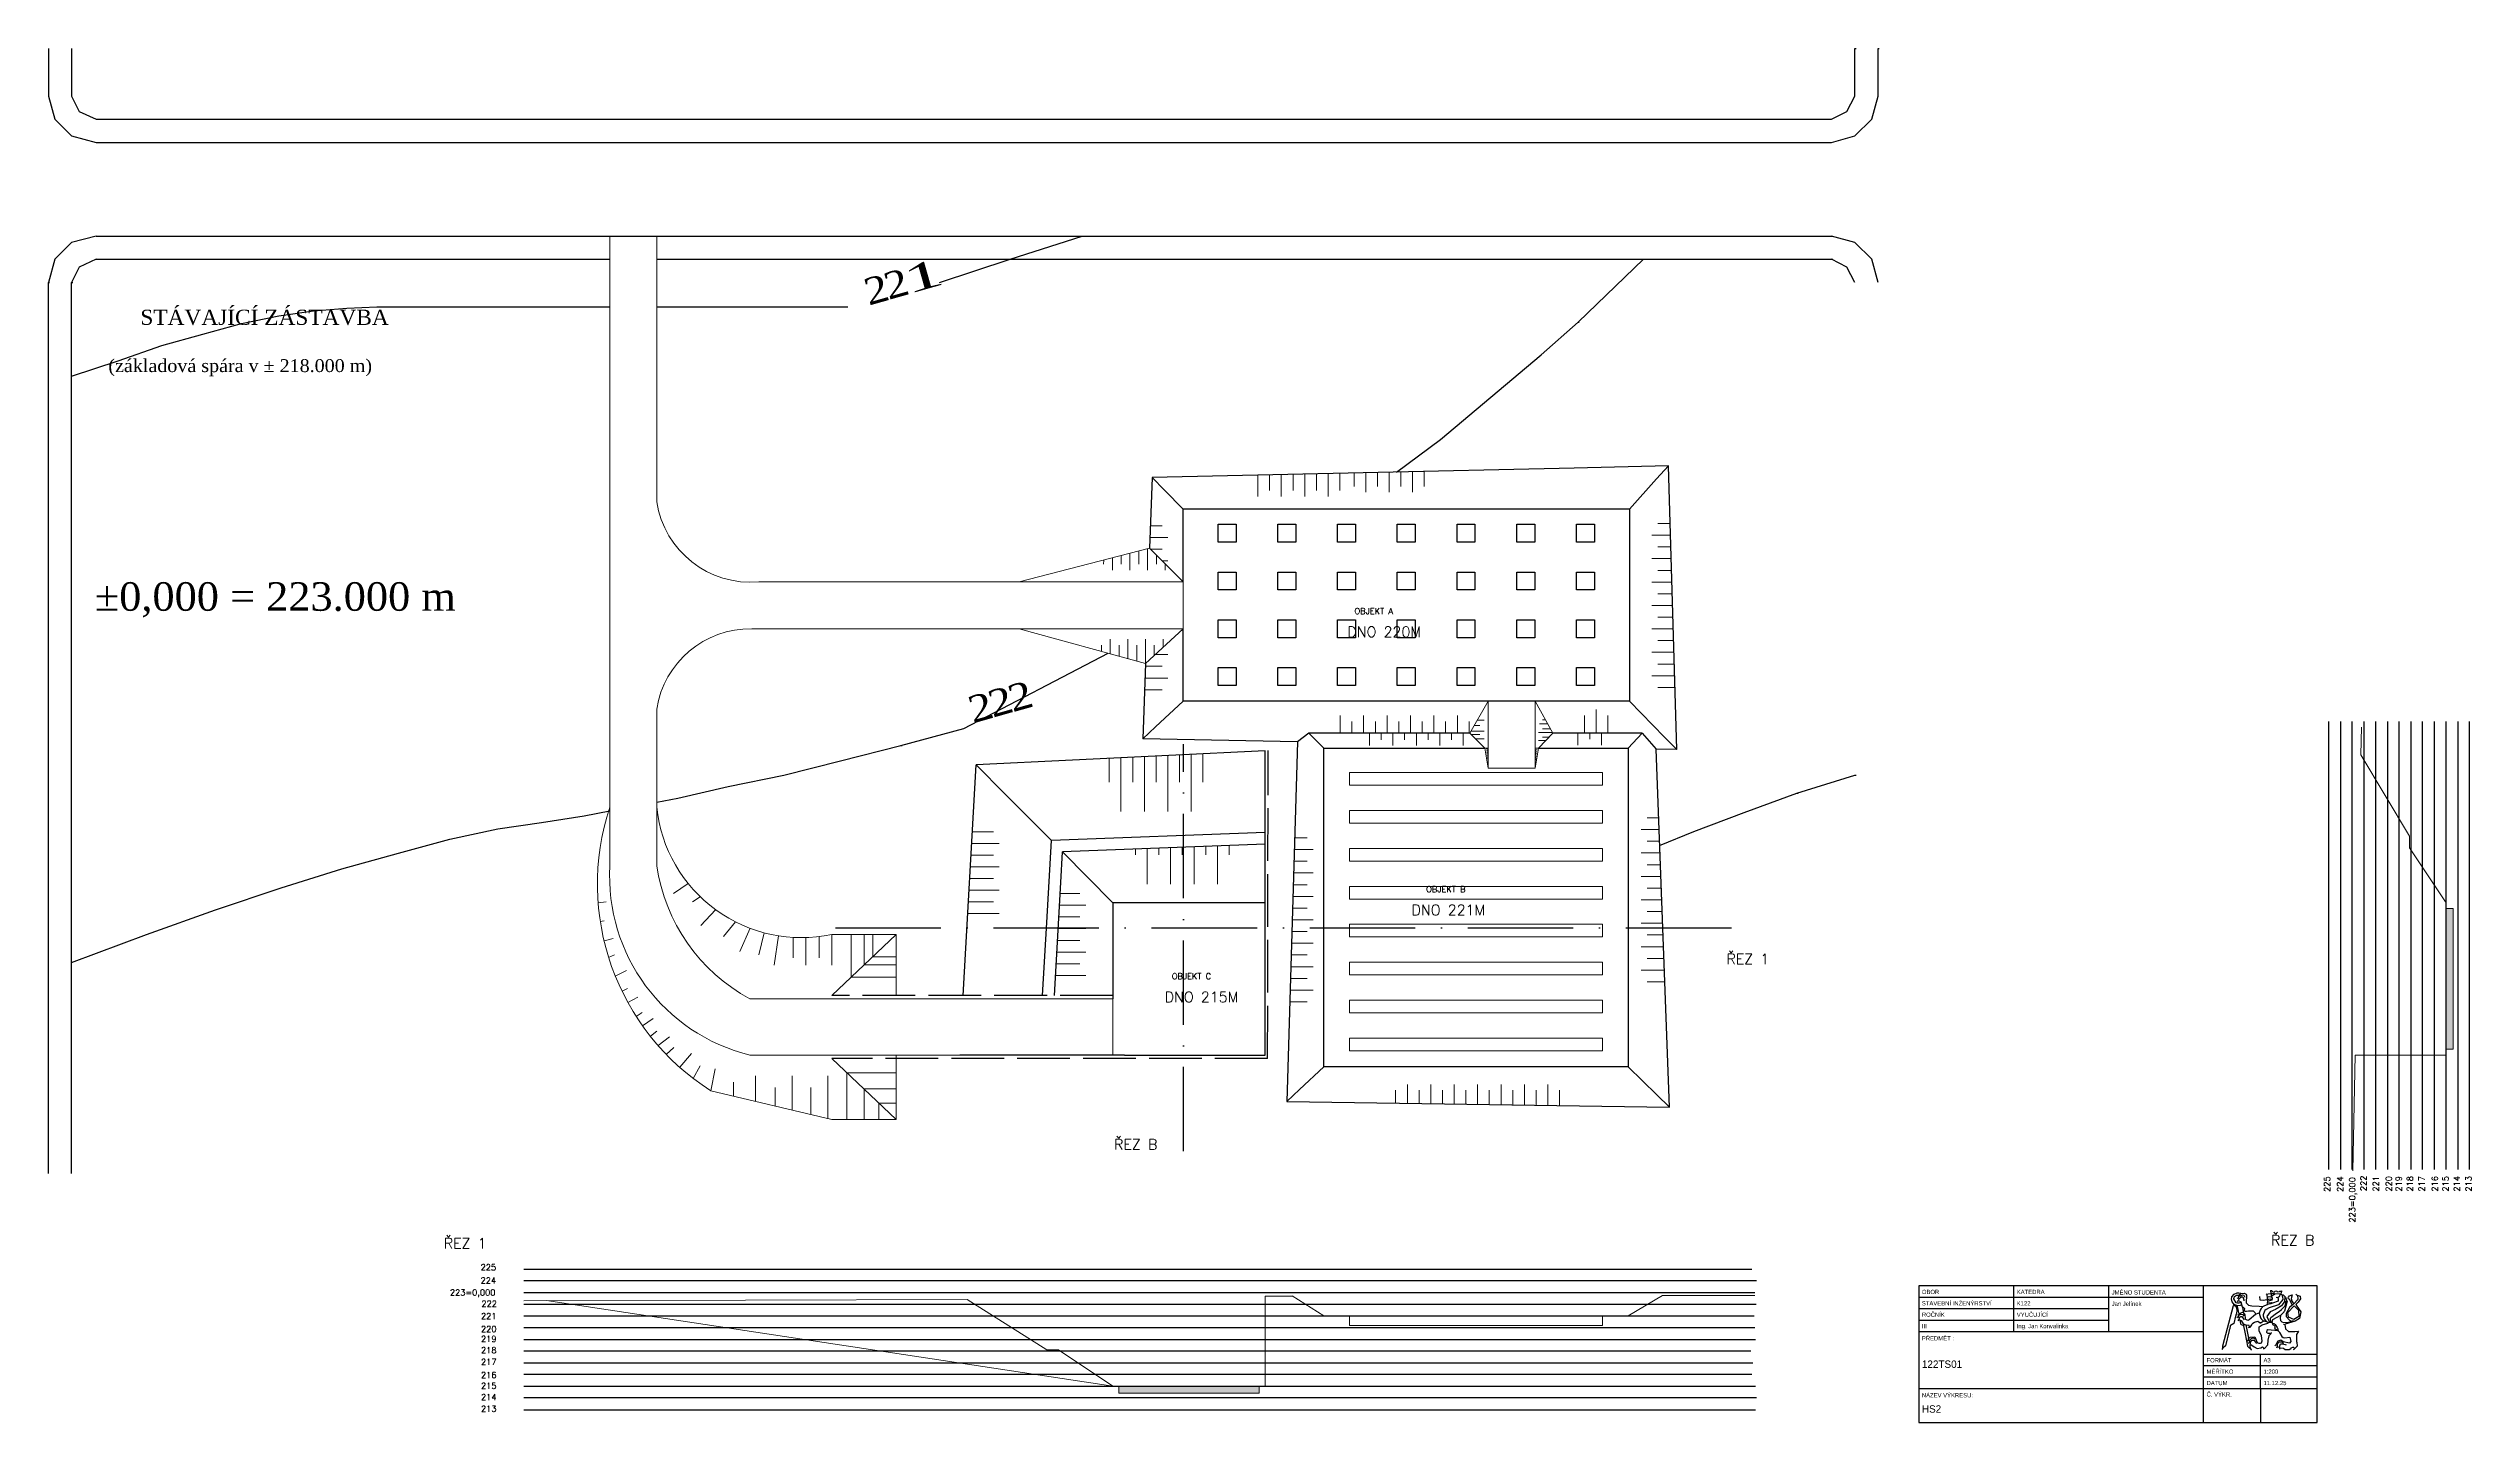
# Model space of a CAD drawing. Header units: millimetres. Extents: x -3518363 to 3223740, y -1530229 to 774657.
# Drawn here: x 968586 to 1175481, y -578668 to -461346 of the extents above; entities that cross this region are included whole.
import ezdxf

# ---------------------------------------------------------------- set-up
doc = ezdxf.new("R2010")
doc.units = ezdxf.units.MM
doc.header["$LTSCALE"] = 15
doc.header["$MEASUREMENT"] = 0
doc.linetypes.add('ACAD_ISO02W100', pattern=[15, 12, -3])
doc.linetypes.add('ACAD_ISO10W100', pattern=[18, 12, -3, 0, -3])
doc.layers.get('0').update_dxf_attribs({"linetype": 'CONTINUOUS'})
for name, color, linetype, lineweight in [('cesty', 7, 'CONTINUOUS', 15), ('HS', 90, 'ACAD_ISO10W100', 15), ('obj 2 pasy', 141, 'ACAD_ISO10W100', 15), ('pažení', 220, 'ACAD_ISO02W100', 30), ('texty', 255, 'CONTINUOUS', 15), ('ŘEZ', 11, 'ACAD_ISO10W100', 15)]:
    doc.layers.add(name, color=color, linetype=linetype, lineweight=lineweight)
for name, color, linetype in [('obj 1 patky', 130, 'CONTINUOUS'), ('objekt 1', 40, 'CONTINUOUS'), ('objekt 2', 70, 'CONTINUOUS'), ('objekt 3', 150, 'CONTINUOUS'), ('RAMECEK', 7, 'CONTINUOUS'), ('ŘEZ bílá', 251, 'ACAD_ISO10W100'), ('ŘEZ čerch', 10, 'ACAD_ISO10W100')]:
    doc.layers.add(name, color=color, linetype=linetype)
doc.layers.add('svahovaní', color=7, linetype='CONTINUOUS', lineweight=15, true_color=0xe3331c)
doc.styles.add('ROMAN', font='roman')
doc.styles.add('romans', font='romans.shx')
doc.styles.add('TIMESNEWROMAN', font='times.ttf')

msp = doc.modelspace()

# ---------------------------------------------------------------- texts
at = {"char_height": 2289.8356, "attachment_point": 7, "rotation": 15.80019522, "style": 'TIMESNEWROMAN'}
for s, insert, width in [('\\W1.95;1', (1041987.631, -482331.769), 3945.50577), ('\\W1.16;2', (1038618.55, -483309.254), 3047.34523), ('\\W1.16;2', (1040315.91, -482820.564), 3047.34523), ('\\W1.16;2', (1047516.913, -518980.801), 3047.34523), ('\\W1.16;2', (1049214.234, -518492.085), 3047.34523), ('\\W1.16;2', (1050911.633, -518029.27), 3047.34523)]:
    msp.add_mtext(s, dxfattribs=dict(at, insert=insert, width=width))
at = {"attachment_point": 7, "style": 'TIMESNEWROMAN'}
for s, insert, char_height, width in [('\\W1.02;STÁVAJÍCÍ\\~ZÁSTAVBA', (976432.817, -484975.096), 1293.94102, 21321.5671), ('{\\W1.03;(základová\\~spára\\~v\\~±\\~218.000\\~m)}', (973701.401, -489333.737), 1099.86018, 22340.96115), ('{\\W1.03;±\\fTimes New Roman|b0|i0|c238|p18;0,000 =\\fTimes New Roman|b0|i0|c0|p18;\\~2\\fTimes New Roman|b0|i0|c238|p18;23\\fTimes New Roman|b0|i0|c0|p18;.000\\~m}', (972546.899, -509927.377), 2433.709411, 49434.83592)]:
    msp.add_mtext(s, dxfattribs=dict(at, insert=insert, char_height=char_height, width=width))
at = {"layer": 'RAMECEK', "color": 0, "linetype": 'Continuous', "style": 'ROMAN'}
for s, height, p in [('STAVEBNÍ INŽENÝRSTVÍ', 364.61509, (1128548.742, -568669.553)), ('OBOR', 364.6151, (1128548.742, -567697.305)), ('KATEDRA', 364.6151, (1136650.956, -567697.305)), ('K122', 364.6151, (1136651.333, -568669.553)), ('JMÉNO STUDENTA', 364.61509, (1144753.621, -567738.381)), ('Jan Jelínek', 364.61509, (1144753.621, -568710.628)), ('ROČNÍK', 364.6151, (1128548.742, -569641.8)), ('III', 364.6151, (1128548.742, -570614.198)), ('VYUČUJÍCÍ', 364.6151, (1136650.956, -569641.8)), ('Ing. Jan Konvalinka', 364.61509, (1136651.257, -570614.198)), ('PŘEDMĚT :', 364.6151, (1128548.742, -571656.086)), ('FORMÁT', 364.6151, (1152856.438, -573531.242)), ('122TS01', 633.8253, (1128548.742, -574002.217)), ('MĚŘÍTKO', 364.6151, (1152856.438, -574503.791)), ('DATUM', 364.6151, (1152856.438, -575476.039)), ('A3', 364.6151, (1157717.977, -573531.242)), ('1:200', 364.6151, (1157717.977, -574503.791)), ('11.12.25', 364.6151, (1157717.977, -575476.039)), ('NÁZEV VÝKRESU:', 364.61509, (1128548.742, -576517.776)), ('HS2', 633.8253, (1128548.742, -577826.755)), ('Č. VÝKR.', 364.6151, (1152856.438, -576448.437))]:
    msp.add_text(s, height=height, dxfattribs=at).set_placement(p)
at = {"layer": 'texty', "ltscale": 20, "extrusion": (1.93959e-16, -3.39308e-16, -1), "style": 'romans', "text_generation_flag": 2}
for s, height, p in [('DNO 220M', 890.0917, (-1079493.376, -511597.992)), ('OBJEKT A', 514.897, (-1080102.254, -509640.559)), ('OBJEKT B', 514.897, (-1086223.376, -533390.559)), ('DNO 221M', 890.0917, (-1084973.376, -535347.992)), ('ŘEZ 1', 890.0917, (-1111861.185, -539527.992)), ('DNO 215M', 890.0917, (-1063893.376, -542777.992)), ('OBJEKT C', 514.897, (-1064502.254, -540820.559)), ('ŘEZ B', 890.0917, (-1059571.185, -555367.992)), ('ŘEZ 1', 890.0917, (-1002341.185, -563807.992)), ('ŘEZ B', 890.0917, (-1158361.185, -563547.992)), ('225', 514.897, (-1005486.185, -565670.183)), ('224', 514.897, (-1005486.185, -566790.183)), ('223=0,000', 514.897, (-1002866.185, -567820.183)), ('222', 514.897, (-1005556.185, -568780.183)), ('221', 514.897, (-1005516.185, -569840.183)), ('220', 514.897, (-1005516.185, -570940.183)), ('219', 514.897, (-1005516.185, -571790.183)), ('218', 514.897, (-1005516.185, -572750.183)), ('217', 514.897, (-1005516.185, -573750.183)), ('216', 514.897, (-1005516.185, -574870.183)), ('215', 514.897, (-1005516.185, -575790.183)), ('214', 514.897, (-1005516.185, -576750.183)), ('213', 514.897, (-1005516.185, -577750.183))]:
    msp.add_text(s, height=height, dxfattribs=at).set_placement(p)
for s, p in [('225', (-1163401.185, -558977.992)), ('224', (-1164521.185, -558977.992)), ('223=0,000', (-1165551.185, -561597.992)), ('222', (-1166511.185, -558907.992)), ('221', (-1167571.185, -558947.992)), ('220', (-1168671.185, -558947.992)), ('219', (-1169521.185, -558947.992)), ('218', (-1170481.185, -558947.992)), ('217', (-1171481.185, -558947.992)), ('216', (-1172601.185, -558947.992)), ('215', (-1173521.185, -558947.992)), ('214', (-1174481.185, -558947.992)), ('213', (-1175481.185, -558947.992))]:
    msp.add_text(s, height=514.897, rotation=270, dxfattribs=at).set_placement(p)

# ---------------------------------------------------------------- hatches: boundary and pattern name
at = {"layer": 'HS', "linetype": 'ByBlock', "extrusion": (1.93959e-16, -3.39308e-16, -1)}
h = msp.add_hatch(dxfattribs=at)
h.set_pattern_fill('ANSI36', color=256, scale=2500)
h.set_pattern_definition([(315, (17781.2, 81156.6), (607.66989, -165.72815), [781.25, -156.25, 0, -156.25])])
h.paths.add_polyline_path([(-1059973.376, -576170.183), (-1059973.376, -575570.183), (-1071973.376, -575570.183), (-1071973.376, -576170.183)])
h.paths.add_polyline_path([(-1173301.185, -546787.992), (-1173301.185, -534787.992), (-1173901.185, -534787.992), (-1173901.185, -546787.992)])

# ---------------------------------------------------------------- linework, layer by layer
for p, q in [((972649.777, -477368.343), (1120944.495, -477368.343)), ((972649.777, -479348.69), (1016523.376, -479348.69)), ((1020523.376, -479348.69), (1095523.376, -479348.69)), ((1095523.376, -479348.69), (1120944.495, -479348.69)), ((1034657.856, -483412.256), (1036843.958, -483412.256))]:
    msp.add_line(p, q)
at = {"elevation": 0}
for points in [[(968586.205, -461345.515), (968586.205, -465409.081), (969126.298, -467389.428), (970566.552, -468803.958), (972649.777, -469369.775), (1120841.624, -469369.775), (1122821.971, -468803.958), (1124262.232, -467389.428), (1124802.318, -465409.081), (1124802.318, -461345.515), (1124905.202, -461345.515)], [(970566.552, -461345.515), (970566.552, -465409.081), (971209.522, -466720.74), (972649.777, -467389.428), (1120841.624, -467389.428), (1122153.283, -466720.74), (1122821.971, -465409.081), (1122821.971, -461345.515), (1122924.855, -461345.515)], [(972649.777, -477368.343), (970566.552, -477908.442), (969126.298, -479348.69), (968586.205, -481329.037), (968689.076, -481329.037)], [(1044662.476, -481329.037), (1050706.388, -479348.69), (1056863.515, -477368.343)], [(1124802.318, -481329.037), (1124262.232, -479348.69), (1122821.971, -477908.442), (1120841.624, -477368.343), (1120944.495, -477368.343)], [(972649.777, -479348.69), (971209.522, -480017.378), (970566.552, -481329.037), (970669.43, -481329.037)], [(1099186.381, -484723.914), (1104793.079, -479348.69), (1104895.963, -479348.69)], [(1122821.971, -481329.037), (1122153.283, -480017.378), (1120841.624, -479348.69), (1120944.495, -479348.69)], [(968586.205, -557405.302), (968586.205, -481329.037), (968689.076, -481329.037)], [(970566.552, -557405.302), (970566.552, -481329.037), (970669.43, -481329.037)], [(970566.552, -489327.579), (974527.253, -488015.92), (978256.48, -486704.261), (981779.959, -485726.96), (985071.965, -484826.785), (988261.1, -484183.815), (991218.762, -483746.613), (994073.553, -483515.127), (996619.717, -483412.256), (1016523.376, -483412.256)], [(1020523.376, -483412.256), (1034760.727, -483412.256)], [(1096052.429, -487511.191), (1099186.381, -484723.914), (1099289.252, -484723.914)], [(1083702.061, -497511.111), (1087432.874, -494728.547), (1096052.429, -487511.191)], [(1041370.47, -520858.853), (1046745.694, -519418.605), (1059063.651, -512975.288)], [(1020523.376, -525695.796), (1022338.538, -525359.646), (1026633.583, -524356.627), (1031365.837, -523379.299), (1036200.988, -522170.511), (1041370.47, -520858.853), (1041473.341, -520858.853)], [(1117883.962, -524922.444), (1122821.971, -523379.299), (1122924.855, -523379.299)], [(1106154.265, -529402.838), (1109088.117, -528214.45), (1113383.168, -526568.434), (1117883.962, -524922.444), (1117986.833, -524922.444)], [(970566.552, -539402.127), (976944.822, -536984.564), (982860.145, -534901.333), (988466.849, -533023.857), (993636.331, -531377.867), (998471.469, -530066.208), (1002869.391, -528857.421), (1006958.681, -527982.964), (1010687.909, -527442.865), (1014314.265, -526877.074), (1016523.376, -526449.981)]]:
    msp.add_lwpolyline(points, dxfattribs=at)
at = {"layer": 'cesty', "linetype": 'ByBlock', "extrusion": (1.93959e-16, -3.39308e-16, -1)}
for p, q in [((1016523.376, -526127.992), (1016523.376, -477368.343)), ((1020523.376, -500049.322), (1020523.376, -477368.343)), ((1091523.376, -500687.992), (1093523.376, -500687.992)), ((1093523.376, -500687.992), (1095523.376, -500687.992)), ((1062604.217, -504018.832), (1051473.376, -506887.992)), ((1065473.376, -506887.992), (1062604.217, -504018.832)), ((1051473.376, -506887.992), (1029241.743, -506887.992)), ((1065473.376, -506887.992), (1051473.376, -506887.992)), ((1065473.376, -506887.992), (1065473.376, -510887.992)), ((1051473.376, -510887.992), (1028633.376, -510887.992)), ((1051473.376, -510887.992), (1065473.376, -510887.992)), ((1062253.444, -513852.469), (1051473.376, -510887.992)), ((1065473.376, -510887.992), (1062253.444, -513852.469)), ((1089958.758, -519798.661), (1091523.376, -517087.992)), ((1093523.376, -517087.992), (1091523.376, -517087.992)), ((1091523.376, -517087.992), (1091523.376, -522787.992)), ((1095523.376, -517087.992), (1093523.376, -517087.992)), ((1095523.376, -522787.992), (1095523.376, -517087.992)), ((1097043.267, -519798.661), (1095523.376, -517087.992)), ((1020523.376, -526127.992), (1020523.376, -517756.662)), ((1091233.376, -521087.992), (1089958.758, -519798.661)), ((1091233.376, -521087.992), (1091523.376, -522787.992)), ((1091233.376, -521087.992), (1091523.376, -521087.992)), ((1095813.376, -521087.992), (1095523.376, -522787.992)), ((1095813.376, -521087.992), (1095523.376, -521087.992)), ((1095813.376, -521087.992), (1097043.267, -519798.661)), ((1091523.376, -522787.992), (1095523.376, -522787.992)), ((1016523.376, -531127.992), (1016523.376, -526127.992)), ((1020523.376, -531127.992), (1020523.376, -526127.992)), ((1035473.376, -536987.992), (1040973.376, -536987.992)), ((1040973.376, -536987.992), (1035473.376, -542197.992)), ((1040973.376, -536987.992), (1040973.376, -542197.992)), ((1059473.376, -542487.992), (1028473.376, -542487.992)), ((1059473.376, -547287.992), (1059473.376, -542487.992)), ((1048903.376, -547287.992), (1028473.376, -547287.992)), ((1040973.376, -552787.992), (1035473.376, -547587.992)), ((1040973.376, -552787.992), (1040973.376, -547287.992)), ((1035473.376, -552787.992), (1025152.169, -550340.099)), ((1035473.376, -552787.992), (1040973.376, -552787.992))]:
    msp.add_line(p, q, dxfattribs=at)
for centre, radius, start, end in [((-1028538.376, -498807.992), 8110.556, 265.02492317, 351.19621357), ((-1028538.376, -518997.992), 8110.556, 8.80378643, 90.67112825), ((-1036346.617, -532706.95), 20886.445, 302.40952397, 18.36002891), ((-1032861.822, -524862.917), 12403.131, 257.8450583, 354.14585679), ((-1032207.524, -532028.27), 15709.964, 283.75041491, 3.28520099), ((-1035793.491, -528903.4), 15431.306, 298.31819504, 351.71130566)]:
    msp.add_arc(centre, radius, start, end, dxfattribs=at)
at = {"layer": 'obj 1 patky', "extrusion": (1.93959e-16, -3.39308e-16, -1)}
for points in [[(-1069988.376, -501967.992), (-1069988.376, -503497.992), (-1068458.376, -503497.992), (-1068458.376, -501967.992)], [(-1075088.376, -501967.992), (-1075088.376, -503497.992), (-1073558.376, -503497.992), (-1073558.376, -501967.992)], [(-1080188.376, -501967.992), (-1080188.376, -503497.992), (-1078658.376, -503497.992), (-1078658.376, -501967.992)], [(-1080188.376, -501967.992), (-1080188.376, -503497.992), (-1078658.376, -503497.992), (-1078658.376, -501967.992)], [(-1085288.376, -501967.992), (-1085288.376, -503497.992), (-1083758.376, -503497.992), (-1083758.376, -501967.992)], [(-1085288.376, -501967.992), (-1085288.376, -503497.992), (-1083758.376, -503497.992), (-1083758.376, -501967.992)], [(-1090388.376, -501967.992), (-1090388.376, -503497.992), (-1088858.376, -503497.992), (-1088858.376, -501967.992)], [(-1090388.376, -501967.992), (-1090388.376, -503497.992), (-1088858.376, -503497.992), (-1088858.376, -501967.992)], [(-1095488.376, -501967.992), (-1095488.376, -503497.992), (-1093958.376, -503497.992), (-1093958.376, -501967.992)], [(-1095488.376, -501967.992), (-1095488.376, -503497.992), (-1093958.376, -503497.992), (-1093958.376, -501967.992)], [(-1100588.376, -501967.992), (-1100588.376, -503497.992), (-1099058.376, -503497.992), (-1099058.376, -501967.992)], [(-1100588.376, -501967.992), (-1100588.376, -503497.992), (-1099058.376, -503497.992), (-1099058.376, -501967.992)], [(-1069988.376, -506047.992), (-1069988.376, -507577.992), (-1068458.376, -507577.992), (-1068458.376, -506047.992)], [(-1075088.376, -506047.992), (-1075088.376, -507577.992), (-1073558.376, -507577.992), (-1073558.376, -506047.992)], [(-1080188.376, -506047.992), (-1080188.376, -507577.992), (-1078658.376, -507577.992), (-1078658.376, -506047.992)], [(-1080188.376, -506047.992), (-1080188.376, -507577.992), (-1078658.376, -507577.992), (-1078658.376, -506047.992)], [(-1085288.376, -506047.992), (-1085288.376, -507577.992), (-1083758.376, -507577.992), (-1083758.376, -506047.992)], [(-1085288.376, -506047.992), (-1085288.376, -507577.992), (-1083758.376, -507577.992), (-1083758.376, -506047.992)], [(-1090388.376, -506047.992), (-1090388.376, -507577.992), (-1088858.376, -507577.992), (-1088858.376, -506047.992)], [(-1090388.376, -506047.992), (-1090388.376, -507577.992), (-1088858.376, -507577.992), (-1088858.376, -506047.992)], [(-1095488.376, -506047.992), (-1095488.376, -507577.992), (-1093958.376, -507577.992), (-1093958.376, -506047.992)], [(-1095488.376, -506047.992), (-1095488.376, -507577.992), (-1093958.376, -507577.992), (-1093958.376, -506047.992)], [(-1100588.376, -506047.992), (-1100588.376, -507577.992), (-1099058.376, -507577.992), (-1099058.376, -506047.992)], [(-1069988.376, -510127.992), (-1069988.376, -511657.992), (-1068458.376, -511657.992), (-1068458.376, -510127.992)], [(-1075088.376, -510127.992), (-1075088.376, -511657.992), (-1073558.376, -511657.992), (-1073558.376, -510127.992)], [(-1080188.376, -510127.992), (-1080188.376, -511657.992), (-1078658.376, -511657.992), (-1078658.376, -510127.992)], [(-1080188.376, -510127.992), (-1080188.376, -511657.992), (-1078658.376, -511657.992), (-1078658.376, -510127.992)], [(-1085288.376, -510127.992), (-1085288.376, -511657.992), (-1083758.376, -511657.992), (-1083758.376, -510127.992)], [(-1085288.376, -510127.992), (-1085288.376, -511657.992), (-1083758.376, -511657.992), (-1083758.376, -510127.992)], [(-1090388.376, -510127.992), (-1090388.376, -511657.992), (-1088858.376, -511657.992), (-1088858.376, -510127.992)], [(-1090388.376, -510127.992), (-1090388.376, -511657.992), (-1088858.376, -511657.992), (-1088858.376, -510127.992)], [(-1095488.376, -510127.992), (-1095488.376, -511657.992), (-1093958.376, -511657.992), (-1093958.376, -510127.992)], [(-1095488.376, -510127.992), (-1095488.376, -511657.992), (-1093958.376, -511657.992), (-1093958.376, -510127.992)], [(-1100588.376, -510127.992), (-1100588.376, -511657.992), (-1099058.376, -511657.992), (-1099058.376, -510127.992)], [(-1069988.376, -514207.992), (-1069988.376, -515737.992), (-1068458.376, -515737.992), (-1068458.376, -514207.992)], [(-1075088.376, -514207.992), (-1075088.376, -515737.992), (-1073558.376, -515737.992), (-1073558.376, -514207.992)], [(-1080188.376, -514207.992), (-1080188.376, -515737.992), (-1078658.376, -515737.992), (-1078658.376, -514207.992)], [(-1080188.376, -514207.992), (-1080188.376, -515737.992), (-1078658.376, -515737.992), (-1078658.376, -514207.992)], [(-1085288.376, -514207.992), (-1085288.376, -515737.992), (-1083758.376, -515737.992), (-1083758.376, -514207.992)], [(-1085288.376, -514207.992), (-1085288.376, -515737.992), (-1083758.376, -515737.992), (-1083758.376, -514207.992)], [(-1090388.376, -514207.992), (-1090388.376, -515737.992), (-1088858.376, -515737.992), (-1088858.376, -514207.992)], [(-1090388.376, -514207.992), (-1090388.376, -515737.992), (-1088858.376, -515737.992), (-1088858.376, -514207.992)], [(-1095488.376, -514207.992), (-1095488.376, -515737.992), (-1093958.376, -515737.992), (-1093958.376, -514207.992)], [(-1095488.376, -514207.992), (-1095488.376, -515737.992), (-1093958.376, -515737.992), (-1093958.376, -514207.992)], [(-1100588.376, -514207.992), (-1100588.376, -515737.992), (-1099058.376, -515737.992), (-1099058.376, -514207.992)]]:
    msp.add_lwpolyline(points, close=True, dxfattribs=at)
at = {"layer": 'obj 2 pasy', "linetype": 'ByBlock', "extrusion": (1.93959e-16, -3.39308e-16, -1)}
for p, q in [((1101273.376, -523167.992), (1079673.376, -523167.992)), ((1079673.376, -523167.992), (1079673.376, -524247.992)), ((1101273.376, -524247.992), (1101273.376, -523167.992)), ((1079673.376, -524247.992), (1101273.376, -524247.992)), ((1101273.376, -526407.992), (1079673.376, -526407.992)), ((1079673.376, -526407.992), (1079673.376, -527487.992)), ((1079673.376, -527487.992), (1101273.376, -527487.992)), ((1101273.376, -527487.992), (1101273.376, -526407.992)), ((1101273.376, -529647.992), (1079673.376, -529647.992)), ((1079673.376, -529647.992), (1079673.376, -530727.992)), ((1101273.376, -530727.992), (1101273.376, -529647.992)), ((1079673.376, -530727.992), (1101273.376, -530727.992)), ((1101273.376, -532887.992), (1079673.376, -532887.992)), ((1079673.376, -532887.992), (1079673.376, -533967.992)), ((1101273.376, -533967.992), (1101273.376, -532887.992)), ((1079673.376, -533967.992), (1101273.376, -533967.992)), ((1101273.376, -536127.992), (1079673.376, -536127.992)), ((1079673.376, -536127.992), (1079673.376, -537207.992)), ((1079673.376, -537207.992), (1101273.376, -537207.992)), ((1101273.376, -537207.992), (1101273.376, -536127.992)), ((1101273.376, -539367.992), (1079673.376, -539367.992)), ((1079673.376, -539367.992), (1079673.376, -540447.992)), ((1101273.376, -540447.992), (1101273.376, -539367.992)), ((1079673.376, -540447.992), (1101273.376, -540447.992)), ((1101273.376, -542607.992), (1079673.376, -542607.992)), ((1079673.376, -542607.992), (1079673.376, -543687.992)), ((1079673.376, -543687.992), (1101273.376, -543687.992)), ((1101273.376, -543687.992), (1101273.376, -542607.992)), ((1101273.376, -545847.992), (1079673.376, -545847.992)), ((1079673.376, -545847.992), (1079673.376, -546927.992)), ((1101273.376, -546927.992), (1101273.376, -545847.992)), ((1079673.376, -546927.992), (1101273.376, -546927.992))]:
    msp.add_line(p, q, dxfattribs=at)
at = {"layer": 'objekt 1', "linetype": 'ByBlock', "extrusion": (1.93959e-16, -3.39308e-16, -1)}
for p, q in [((1062819.646, -497979.429), (1062604.217, -504018.832)), ((1098855.572, -497171.271), (1062819.646, -497979.429)), ((1063872.377, -499047.959), (1062819.646, -497979.429)), ((1106924.565, -496990.312), (1098855.572, -497171.271)), ((1105892.856, -498079.154), (1106924.565, -496990.312)), ((1107634.518, -521197.456), (1106924.565, -496990.312)), ((1062253.444, -513852.469), (1062023.827, -520289.629)), ((1063114.434, -519259.787), (1062023.827, -520289.629)), ((1075242.373, -520552.729), (1062023.827, -520289.629)), ((1076210.169, -519798.661), (1075242.373, -520552.729)), ((1089958.758, -519798.661), (1076210.169, -519798.661)), ((1104657.164, -519798.661), (1097043.267, -519798.661)), ((1104657.164, -519798.661), (1105847.787, -521161.893)), ((1107634.518, -521197.456), (1105847.787, -521161.893)), ((1106568.535, -520142.146), (1107634.518, -521197.456))]:
    msp.add_line(p, q, dxfattribs=at)
at = {"layer": 'objekt 1', "extrusion": (1.93959e-16, -3.39308e-16, -1)}
for p, q in [((1103573.376, -500687.992), (1105892.856, -498079.154)), ((1065473.376, -500687.992), (1063872.377, -499047.959)), ((1103573.376, -500687.992), (1065473.376, -500687.992)), ((1065473.376, -506887.992), (1065473.376, -500687.992)), ((1103573.376, -500687.992), (1103573.376, -517087.992)), ((1065473.376, -517087.992), (1065473.376, -510887.992)), ((1065473.376, -517087.992), (1063114.434, -519259.787)), ((1091523.376, -517087.992), (1065473.376, -517087.992)), ((1103573.376, -517087.992), (1091523.376, -517087.992)), ((1103573.376, -517087.992), (1106568.535, -520142.146))]:
    msp.add_line(p, q, dxfattribs=at)
at = {"layer": 'objekt 2', "linetype": 'ByBlock', "extrusion": (1.93959e-16, -3.39308e-16, -1)}
for p, q in [((1075242.373, -520552.729), (1074312.207, -551260.323)), ((1076347.864, -519937.945), (1076210.169, -519798.661)), ((1106985.342, -551749.827), (1105847.787, -521161.893)), ((1075397.2, -550224.567), (1074312.207, -551260.323)), ((1074312.207, -551260.323), (1106985.342, -551749.827)), ((1105918.773, -550695.108), (1106985.342, -551749.827))]:
    msp.add_line(p, q, dxfattribs=at)
at = {"layer": 'objekt 2', "extrusion": (1.93959e-16, -3.39308e-16, -1)}
for p, q in [((1077473.376, -521087.992), (1076347.864, -519937.945)), ((1077473.376, -548287.992), (1077473.376, -521087.992)), ((1077473.376, -521087.992), (1091233.376, -521087.992)), ((1095813.376, -521087.992), (1103473.376, -521087.992)), ((1103473.376, -521087.992), (1104657.164, -519798.661)), ((1103473.376, -521087.992), (1103473.376, -548287.992)), ((1077473.376, -548287.992), (1075397.2, -550224.567)), ((1103473.376, -548287.992), (1077473.376, -548287.992)), ((1103473.376, -548287.992), (1105918.773, -550695.108))]:
    msp.add_line(p, q, dxfattribs=at)
at = {"layer": 'objekt 3', "linetype": 'ByBlock', "extrusion": (1.93959e-16, -3.39308e-16, -1)}
for p, q in [((1072473.376, -521307.992), (1047801.612, -522518.385)), ((1072473.376, -522307.992), (1072473.376, -521307.992)), ((1046690.705, -542197.992), (1047801.612, -522518.385)), ((1048505.994, -523228.206), (1047801.612, -522518.385)), ((1049562.568, -524292.937), (1048505.994, -523228.206)), ((1072473.376, -523807.992), (1072473.376, -522307.992)), ((1053824.172, -535983.682), (1054219.215, -528985.54)), ((1072473.376, -528287.992), (1054219.215, -528985.54)), ((1072473.376, -529287.992), (1055165.391, -529939.022)), ((1055017.972, -532550.535), (1055165.391, -529939.022)), ((1054473.376, -542197.992), (1055017.972, -532550.535)), ((1053473.376, -542197.992), (1053824.172, -535983.682)), ((1048903.376, -547287.992), (1046403.376, -547287.992))]:
    msp.add_line(p, q, dxfattribs=at)
at = {"layer": 'objekt 3', "extrusion": (1.93959e-16, -3.39308e-16, -1)}
for p, q in [((1054219.215, -528985.54), (1049562.568, -524292.937)), ((1072473.376, -535287.992), (1072473.376, -523807.992)), ((1059473.376, -534287.992), (1055165.391, -529939.022)), ((1072473.376, -534287.992), (1059473.376, -534287.992)), ((1059473.376, -534287.992), (1059473.376, -542487.992)), ((1072473.376, -547287.992), (1072473.376, -535287.992)), ((1060473.376, -547287.992), (1048903.376, -547287.992)), ((1060473.376, -547287.992), (1072473.376, -547287.992))]:
    msp.add_line(p, q, dxfattribs=at)
at = {"layer": 'pažení', "linetype": 'ACAD_ISO02W100', "lineweight": -2, "ltscale": 25, "extrusion": (1.93959e-16, -3.39308e-16, -1)}
for p, q in [((1072683.376, -547587.992), (1072726.691, -521295.564)), ((1059473.376, -542197.992), (1035473.376, -542197.992)), ((1072683.376, -547587.992), (1035473.376, -547587.992))]:
    msp.add_line(p, q, dxfattribs=at)
at = {"layer": 'RAMECEK', "color": 0, "linetype": 'Continuous'}
for p, q in [((1128279.226, -567972.248), (1152586.922, -567972.248)), ((1128279.226, -568944.495), (1144484.407, -568944.495)), ((1136381.741, -567000), (1136381.741, -570889.141)), ((1144484.407, -567041.076), (1144484.407, -570930.216)), ((1152586.922, -578667.573), (1152586.922, -567000)), ((1155479.464, -568035.638), (1155548.392, -568015.967)), ((1158029.229, -567996.275), (1158019.382, -568153.664)), ((1158373.789, -567671.657), (1158373.789, -567888.06)), ((1158806.948, -567966.768), (1158925.087, -567996.275)), ((1128279.226, -569916.743), (1144484.407, -569916.743)), ((1128279.226, -570889.141), (1152586.922, -570889.141)), ((1155430.253, -569688.256), (1155538.545, -569648.914)), ((1155528.699, -569461.994), (1155607.451, -569442.323)), ((1155991.387, -569107.871), (1156070.15, -569107.871)), ((1156060.303, -570317.843), (1156001.233, -570376.856)), ((1157044.771, -569402.981), (1157340.098, -569294.79)), ((1158403.318, -570996.584), (1158363.942, -571016.278)), ((1159437.009, -570258.806), (1159545.291, -570288.336)), ((1152586.922, -572833.787), (1162310, -572833.787)), ((1156532.849, -572108.203), (1156513.156, -572118.039)), ((1157448.461, -575750.831), (1157448.461, -572833.787)), ((1158797.101, -572009.825), (1158698.666, -572108.203)), ((1152586.922, -573806.185), (1162310, -573806.185)), ((1152586.922, -574778.432), (1162310, -574778.432)), ((1128279.226, -575750.831), (1152586.922, -575750.831)), ((1152586.922, -575750.831), (1162310, -575750.831)), ((1157448.461, -575750.831), (1157448.461, -578667.573))]:
    msp.add_line(p, q, dxfattribs=at)
msp.add_lwpolyline([(1162310, -567000), (1128279.226, -567000), (1128279.226, -578667.573), (1162310, -578667.573)], close=True, dxfattribs=at)
for points in [[(1155154.609, -568625.861), (1155154.609, -568645.532), (1155361.336, -568743.909), (1155440.088, -569009.492), (1155440.088, -569166.884), (1155371.183, -569432.488), (1155361.336, -569452.159), (1155351.501, -569461.994), (1155341.654, -569560.394), (1155331.796, -569580.065), (1155321.96, -569589.901), (1155184.139, -570209.629), (1154908.484, -570376.856), (1154888.79, -570396.527), (1154878.955, -570416.222), (1154829.732, -570662.131), (1154819.885, -570681.802), (1154810.049, -570691.638), (1154800.202, -570780.181), (1154790.356, -570799.852), (1154780.509, -570809.688), (1154465.478, -572118.039), (1154455.631, -572137.71), (1154435.949, -572157.381), (1154288.28, -572255.757), (1154239.057, -572285.264), (1154160.294, -572432.821)], [(1154248.904, -572265.593), (1154258.74, -572127.874), (1155154.609, -568684.875), (1155174.292, -568675.039)], [(1155253.044, -568596.355), (1155223.515, -568576.684), (1155036.47, -568360.257), (1155006.941, -568232.372), (1154997.094, -568173.335), (1155026.623, -567927.426), (1155202.589, -567697.478), (1155459.782, -567592.95), (1155469.629, -567583.114), (1155617.298, -567583.114), (1155745.284, -567612.621), (1155784.66, -567651.986), (1155755.119, -567701.164), (1155646.827, -567779.869), (1155666.52, -567799.541), (1155676.356, -567819.212), (1155676.356, -567838.883), (1155686.203, -567848.718), (1155755.119, -567838.883), (1155912.635, -567770.034), (1156040.61, -567789.705), (1156119.373, -567976.604)], [(1155784.66, -568419.271), (1155607.451, -568478.305), (1155499.158, -568478.305), (1155381.03, -568448.777), (1155184.139, -568114.322), (1155193.985, -568035.638), (1155203.832, -568006.11), (1155253.044, -567917.567), (1155400.724, -567799.541), (1155636.98, -567779.869)], [(1155193.985, -568675.039), (1155253.044, -568596.355), (1155420.406, -568645.532), (1155459.782, -568675.039), (1155459.782, -568684.875), (1155469.629, -568753.744), (1155528.699, -569029.186), (1155548.392, -569147.213), (1155646.827, -569491.522), (1155617.298, -569540.7), (1155577.921, -569570.23), (1155548.392, -569648.914), (1155627.144, -569698.092), (1155617.298, -569894.847), (1155696.049, -569894.847), (1155735.437, -569934.189), (1155735.437, -570052.239), (1155764.966, -570248.971), (1155804.342, -570288.336), (1155942.175, -570367.021), (1155961.857, -570367.021), (1155981.551, -570376.856), (1156011.08, -570406.386), (1156119.373, -570957.242), (1156276.888, -571695.043), (1156335.958, -571685.207), (1156434.392, -571606.5), (1156444.239, -571478.617), (1156483.627, -571468.781), (1156572.225, -571390.097), (1156966.008, -571360.567), (1157015.231, -571419.603), (1157133.371, -571714.714), (1157172.735, -571773.727), (1157212.123, -571822.928), (1157231.816, -571852.435), (1157320.415, -571901.613), (1157379.485, -571901.613), (1157468.084, -571901.613), (1157527.153, -571872.106), (1157546.836, -571852.435), (1157586.223, -571773.727), (1157596.07, -571704.878), (1157538.232, -571252.355), (1157340.098, -570829.38), (1157340.098, -570485.07), (1157615.752, -570317.843), (1158088.287, -570170.287), (1158107.981, -570160.451), (1158137.521, -570121.109)], [(1155686.203, -567858.554), (1155568.075, -567976.604), (1155607.451, -568065.145), (1155627.144, -568084.816), (1155568.075, -568261.879), (1155479.464, -568370.093)], [(1155479.464, -568665.204), (1155745.284, -568635.697), (1155824.036, -568606.19)], [(1155577.921, -568261.879), (1155774.813, -568370.093), (1155892.952, -568783.251), (1155912.635, -568802.922), (1155971.705, -568812.758), (1156099.691, -568930.808), (1156079.997, -569107.871), (1156129.22, -569166.884), (1156267.053, -569166.884), (1156434.392, -569137.377), (1156828.187, -569137.377), (1157015.231, -569304.626), (1157034.925, -569373.475), (1157034.925, -569422.652), (1157025.078, -569442.323), (1156503.32, -569885.011), (1156385.169, -569944.025), (1156207.972, -569875.176), (1156188.278, -569747.293), (1156158.749, -569461.994), (1156011.08, -569284.955), (1155981.551, -569265.26)], [(1155627.144, -568084.816), (1155656.674, -568065.145), (1155676.356, -568065.145), (1155705.908, -568025.802), (1155833.871, -567947.097), (1155952.01, -567947.097), (1156030.763, -568183.171), (1156030.763, -568281.55)], [(1155794.495, -567661.822), (1156099.691, -567632.292), (1156129.22, -567642.127), (1156188.278, -567691.329), (1156217.819, -567711), (1156257.194, -567789.705), (1156257.194, -567888.06), (1156227.654, -568370.093), (1156237.501, -568438.942), (1156435.636, -568650.438), (1156729.741, -568714.381), (1157349.944, -568734.052), (1157596.07, -568763.58), (1157596.07, -568842.264), (1157517.307, -568930.808), (1157438.555, -569078.364), (1157389.332, -569235.754), (1157369.627, -569275.096), (1157349.944, -569294.79), (1157359.791, -569334.132), (1157458.237, -569717.763), (1157507.46, -569806.306), (1157605.905, -569904.683), (1157674.822, -569944.025), (1157714.198, -569993.202), (1157694.505, -570032.568), (1157507.46, -570150.615), (1157458.237, -570150.615), (1157438.555, -570160.451), (1157428.707, -570170.287), (1157409.014, -570209.629)], [(1155912.635, -568812.758), (1155942.175, -569039.022), (1155981.551, -569107.871), (1155971.705, -569117.706), (1155971.705, -569157.048), (1155981.551, -569245.589)], [(1157369.627, -567907.731), (1157407.782, -568177.021), (1157704.351, -568232.372), (1158009.535, -568163.5), (1158048.911, -568271.714)], [(1159131.825, -567701.164), (1159062.909, -567927.426), (1158944.769, -567996.275), (1158984.146, -568143.829), (1158984.146, -568212.701), (1158964.463, -568291.409), (1158482.07, -568468.469), (1158413.165, -568488.14), (1158383.636, -568517.647), (1158363.942, -568527.483), (1158068.605, -568586.519), (1158048.911, -568596.355), (1158039.064, -568606.19), (1157999.688, -568606.19), (1157684.669, -568763.58), (1157615.752, -568783.251)], [(1159309.023, -567770.034), (1159318.87, -567848.718), (1159348.399, -567927.426), (1159358.246, -568153.664), (1158993.992, -568606.19), (1158206.427, -568861.935), (1157940.63, -569009.492), (1157842.173, -569107.871), (1157792.961, -569166.884), (1157694.505, -569471.851), (1157684.669, -569481.687), (1157684.669, -569570.23), (1157763.421, -569806.306), (1157930.783, -569993.202), (1157930.783, -570012.897), (1158147.368, -570121.109), (1158186.744, -570121.109), (1158206.427, -570111.273), (1158354.095, -570111.273), (1158403.318, -570111.273), (1158432.847, -570121.109), (1158472.234, -570199.793), (1158491.928, -570288.336), (1158590.362, -570347.35), (1158649.432, -570416.222), (1158678.973, -570514.577), (1158678.973, -570593.282), (1158669.137, -570603.118), (1158856.182, -570750.674), (1158993.992, -570849.051), (1158383.636, -570780.181), (1158088.287, -570760.51), (1157999.688, -570809.688), (1157970.159, -570947.406), (1158019.382, -570996.584), (1158078.452, -571026.114), (1158354.095, -571026.114), (1158344.259, -571085.127), (1158334.413, -571104.822), (1158167.05, -571252.355), (1158098.134, -571636.006), (1158063.687, -572067.618), (1157792.961, -572344.277), (1157684.669, -572403.314)], [(1157950.477, -567681.493), (1157980.006, -567701.164), (1157989.853, -567720.835), (1157989.853, -567829.047), (1158019.382, -567976.604), (1158206.427, -567917.567), (1158354.095, -567927.426), (1158363.942, -567927.426), (1158383.636, -567917.567)], [(1157980.006, -567701.164), (1158117.839, -567681.493), (1158344.259, -567661.822)], [(1159545.291, -567937.261), (1159505.914, -568340.586), (1159263.497, -568698.396), (1158895.558, -568930.808), (1158875.864, -568930.808), (1158816.794, -568960.314), (1158738.043, -569009.492), (1158285.178, -569216.083), (1158004.606, -569602.2), (1158196.58, -570032.568), (1158206.427, -570091.581)], [(1158688.82, -567661.822), (1158678.973, -567711), (1158669.137, -567730.671), (1158413.165, -567878.225), (1158393.471, -567917.567), (1158462.388, -568045.473), (1158462.388, -568084.816), (1158442.694, -568212.701), (1158107.981, -568291.409), (1158058.758, -568281.55), (1158039.064, -568497.976)], [(1158039.064, -568143.829), (1158186.744, -568124.158), (1158295.025, -568114.322), (1158452.541, -568124.158)], [(1158068.605, -568448.777), (1158383.636, -568429.106), (1158413.165, -568458.613)], [(1158295.025, -567415.887), (1158304.884, -567435.558), (1158334.413, -567612.621), (1158344.259, -567622.456), (1158344.259, -567661.822), (1158669.137, -567642.127), (1159121.978, -567681.493), (1159171.201, -567691.329)], [(1158304.884, -567415.887), (1158334.413, -567406.051), (1158432.847, -567406.051), (1158462.388, -567465.064), (1158639.585, -567533.937), (1158698.666, -567474.923), (1158708.513, -567445.393), (1158846.323, -567425.722), (1158885.711, -567494.594), (1159092.449, -567474.923), (1159112.132, -567445.393), (1159259.8, -567455.229), (1159190.884, -567691.329), (1159240.118, -567711), (1159309.023, -567760.198), (1159407.469, -567770.034), (1159564.984, -567947.097), (1159584.666, -567956.933), (1159604.371, -567956.933), (1159692.959, -568212.701), (1159702.806, -568261.879), (1159752.029, -568291.409), (1159505.914, -569157.048), (1159456.691, -569216.083), (1159446.856, -569235.754), (1159446.856, -569245.589), (1159181.037, -569521.029), (1159131.825, -569757.128), (1159181.037, -569963.696), (1159279.494, -570062.075), (1159417.327, -570121.109), (1159870.168, -570101.438), (1160017.837, -570052.239), (1160037.53, -570032.568), (1160047.366, -570003.038), (1160283.645, -569963.696)], [(1158354.095, -570101.438), (1158334.413, -570003.038), (1158324.566, -569885.011), (1158314.73, -569875.176), (1158314.73, -569806.306), (1158324.566, -569766.964), (1158334.413, -569698.092), (1158836.477, -569324.297), (1159062.909, -569186.555), (1159259.8, -569029.186), (1159555.137, -568714.381), (1159663.43, -568301.244), (1159673.277, -568281.55), (1159702.806, -568261.879)], [(1159269.647, -567445.393), (1159299.176, -567425.722), (1159318.87, -567425.722)], [(1160578.982, -567779.869), (1160844.778, -567888.06), (1160864.472, -568114.322), (1160687.263, -568389.764), (1160490.372, -568576.684), (1160559.3, -568743.909), (1160901.395, -569228.36), (1160785.721, -569786.635), (1160431.313, -570022.732), (1159564.984, -570278.477), (1159545.291, -570298.172), (1159594.514, -570671.967), (1159850.475, -570898.229), (1160401.773, -570898.229), (1160697.11, -570858.886), (1160529.748, -571144.164), (1160539.606, -571704.878), (1160549.452, -571763.892), (1160559.3, -571793.398), (1160578.982, -572157.381), (1160352.562, -572383.643), (1160313.174, -572442.656), (1160263.951, -572452.492)], [(1160470.689, -567720.835), (1160549.452, -567760.198), (1160588.829, -567799.541), (1160657.734, -568006.11), (1160657.734, -568163.5), (1160313.174, -568527.483), (1160195.046, -568606.19), (1160175.353, -568625.861), (1160165.505, -568655.368), (1159929.227, -568842.264), (1159643.748, -569363.639), (1159643.748, -569501.358), (1159663.43, -569609.572), (1159948.92, -569934.189), (1160047.366, -569983.367)], [(1160323.009, -568714.381), (1160697.11, -569078.364), (1160746.344, -569619.407), (1160318.103, -569865.34), (1159860.321, -569668.585), (1159791.416, -569275.096), (1160323.009, -568714.381)], [(1160175.353, -568606.19), (1160096.589, -568497.976), (1159988.307, -568252.043), (1159978.461, -568183.171), (1159948.92, -568153.664), (1159850.475, -568104.487), (1159830.792, -568015.967), (1159840.639, -567966.768), (1159948.92, -567858.554), (1160086.742, -567779.869), (1160126.118, -567779.869), (1160135.965, -567770.034), (1160165.505, -567770.034), (1160106.436, -567966.768), (1160086.742, -568124.158), (1160096.589, -568133.993), (1160116.282, -568261.879), (1160214.728, -568419.271), (1160303.327, -568517.647)], [(1155558.228, -569993.202), (1155617.298, -569894.847)], [(1155617.298, -569393.146), (1155873.247, -569275.096), (1155961.857, -569255.425)], [(1155646.827, -569698.092), (1155715.754, -569639.079), (1155794.495, -569609.572), (1155863.412, -569619.407), (1156060.303, -569904.683)], [(1155656.674, -569481.687), (1155784.66, -569422.652), (1155956.928, -569438.637), (1156040.61, -569580.065)], [(1155745.284, -569953.86), (1155804.342, -569963.696), (1155981.551, -570239.135), (1156198.125, -570337.514), (1156434.392, -571468.781)], [(1156217.819, -570347.35), (1156424.546, -570337.514), (1156513.156, -570514.577), (1156404.863, -570573.611)], [(1156513.156, -570514.577), (1156572.225, -570514.577), (1156621.437, -570494.906), (1156710.047, -570317.843), (1156759.27, -570229.3), (1156798.646, -570189.958), (1156936.479, -570101.438), (1157231.816, -570003.038), (1157438.555, -570150.615)], [(1157724.045, -569993.202), (1157773.268, -569993.202), (1157842.173, -570022.732), (1157940.63, -570032.568)], [(1159171.201, -569521.029), (1158491.928, -569894.847), (1158432.847, -570111.273)], [(1158491.928, -570189.958), (1158590.362, -570209.629), (1158649.432, -570248.971), (1158718.349, -570298.172), (1158885.711, -570544.084), (1158915.24, -570603.118), (1158934.934, -570662.131), (1158954.616, -570740.839)], [(1159003.839, -570858.886), (1159033.368, -570878.558), (1159072.755, -570967.077), (1159279.494, -571311.389), (1159387.775, -571419.603), (1159535.444, -571429.439), (1159958.767, -571390.097), (1160057.213, -571734.385), (1159929.227, -571881.941), (1159397.622, -571773.727), (1159190.884, -571636.006), (1158928.773, -571728.235), (1158806.948, -571990.153), (1158816.794, -572019.66), (1158885.711, -572019.66), (1158875.864, -572186.888), (1158816.794, -572324.606)], [(1156276.888, -571704.878), (1156355.64, -572147.545), (1156483.627, -572275.429), (1156503.32, -572285.264), (1156562.378, -572304.935)], [(1156404.863, -571881.941), (1156483.627, -571832.764)], [(1156434.392, -571626.171), (1156523.002, -571645.865), (1156483.627, -571832.764), (1156572.225, -571842.599), (1156572.225, -571872.106), (1156572.225, -571891.777), (1156542.696, -572068.838), (1156542.696, -572108.203), (1156562.378, -572177.052), (1156572.225, -572324.606), (1156611.601, -572383.643), (1156650.989, -572462.327), (1156660.824, -572491.834)], [(1156523.002, -571645.865), (1156611.601, -571557.322), (1156788.799, -571439.274), (1156897.103, -571458.946), (1156966.008, -571557.322)], [(1156572.225, -571842.599), (1156611.601, -571803.234), (1156680.518, -571685.207), (1156700.212, -571665.536), (1156788.799, -571626.171), (1156838.033, -571626.171), (1156887.256, -571636.006), (1157044.771, -571813.069), (1157133.371, -571921.305)], [(1156572.225, -572029.496), (1156641.142, -572009.825), (1156906.939, -572206.559), (1157188.743, -572354.113), (1157477.93, -572295.1), (1157645.293, -572213.952), (1157753.585, -572324.606), (1157763.421, -572344.277)], [(1158885.711, -572216.394), (1159072.755, -572226.251), (1159072.755, -572403.314)], [(1158895.558, -572009.825), (1158934.934, -571931.14), (1159003.839, -571822.928), (1159023.521, -571803.234), (1159092.449, -571763.892), (1159131.825, -571763.892), (1159220.424, -571763.892), (1159269.647, -571783.563), (1159368.093, -571862.27), (1159437.009, -571891.777)], [(1159072.755, -572226.251), (1159072.755, -572206.559), (1159181.037, -571960.647), (1159200.73, -571950.811), (1159230.271, -571940.976), (1159348.399, -571940.976), (1159564.984, -572009.825), (1159643.748, -572029.496)], [(1159092.449, -572304.935), (1159112.132, -572285.264), (1159427.162, -572324.606), (1159564.984, -572422.985), (1159939.073, -572422.985), (1159978.461, -572403.314), (1160076.907, -572304.935), (1160076.907, -572295.1), (1160224.575, -572226.251), (1160234.422, -572236.086), (1160273.798, -572236.086), (1160313.174, -572255.757), (1160352.562, -572383.643)]]:
    msp.add_lwpolyline(points, dxfattribs=at)
at = {"layer": 'svahovaní', "color": 0, "extrusion": (1.93959e-16, -3.39308e-16, -1)}
for p, q in [((1071852.79, -497776.848), (1071852.79, -499592.403)), ((1072852.79, -497753.792), (1072852.79, -499092.403)), ((1073852.79, -497730.737), (1073852.79, -499592.403)), ((1074852.79, -497707.681), (1074852.79, -499092.403)), ((1075852.79, -497684.626), (1075852.79, -499592.403)), ((1076852.79, -497661.57), (1076852.79, -499092.403)), ((1077852.79, -497638.514), (1077852.79, -499592.403)), ((1078852.79, -497615.459), (1078852.79, -499092.403)), ((1080062.243, -497587.574), (1080062.243, -498741.741)), ((1081062.243, -497564.519), (1081062.243, -499241.741)), ((1082062.243, -497541.463), (1082062.243, -498741.741)), ((1083062.243, -497518.408), (1083062.243, -499241.741)), ((1084062.243, -497495.352), (1084062.243, -498741.741)), ((1085062.243, -497472.297), (1085062.243, -499241.741)), ((1086062.243, -497449.241), (1086062.243, -498741.741)), ((1062694.633, -502099.476), (1063669.633, -502099.476)), ((1107068.706, -501905.07), (1105997.456, -501905.07)), ((1060183.376, -504642.844), (1060183.376, -505387.239)), ((1060933.376, -504449.519), (1060933.376, -505897.239)), ((1061683.376, -504256.194), (1061683.376, -505387.239)), ((1062433.376, -504062.869), (1062433.376, -505897.239)), ((1062657.133, -503099.476), (1064169.633, -503099.476)), ((1062684.86, -504099.476), (1063669.633, -504099.476)), ((1063183.376, -504597.992), (1063183.376, -505387.239)), ((1107099.331, -502905.07), (1105497.456, -502905.07)), ((1107129.956, -503905.07), (1105997.456, -503905.07)), ((1058687.431, -505028.449), (1058683.376, -505387.239)), ((1059433.376, -504836.169), (1059433.376, -505897.239)), ((1063684.86, -505099.476), (1064169.633, -505099.476)), ((1063933.376, -505347.992), (1063933.376, -505897.239)), ((1107160.581, -504905.07), (1105497.456, -504905.07)), ((1107191.206, -505905.07), (1105997.456, -505905.07)), ((1107221.831, -506905.07), (1105497.456, -506905.07)), ((1107283.081, -508905.07), (1105497.456, -508905.07)), ((1107252.456, -507905.07), (1105997.456, -507905.07)), ((1107344.331, -510905.07), (1105497.456, -510905.07)), ((1107313.706, -509905.07), (1105997.456, -509905.07)), ((1058502.821, -512818.4), (1058503.444, -512304.728)), ((1059253.444, -513025.351), (1059253.444, -511794.728)), ((1060003.444, -513232.131), (1060003.444, -512304.728)), ((1060753.444, -513438.91), (1060753.444, -511794.728)), ((1061503.444, -513645.69), (1061503.444, -512304.728)), ((1062253.444, -513852.469), (1062253.444, -511794.728)), ((1063003.444, -513161.971), (1063003.444, -512304.728)), ((1063071.325, -513099.476), (1064169.633, -513099.476)), ((1063753.444, -512471.472), (1063753.444, -511794.728)), ((1107405.581, -512905.07), (1105497.456, -512905.07)), ((1107374.956, -511905.07), (1105997.456, -511905.07)), ((1062207.133, -515099.476), (1064169.633, -515099.476)), ((1062244.633, -514099.476), (1063669.633, -514099.476)), ((1107466.831, -514905.07), (1105497.456, -514905.07)), ((1107436.206, -513905.07), (1105997.456, -513905.07)), ((1062169.633, -516099.476), (1063669.633, -516099.476)), ((1107497.456, -515905.07), (1105997.456, -515905.07)), ((1078883.376, -519798.661), (1078883.376, -518308.661)), ((1079883.376, -519798.661), (1079883.376, -518808.661)), ((1080883.376, -519798.661), (1080883.376, -518308.661)), ((1081883.376, -519798.661), (1081883.376, -518808.661)), ((1082883.376, -519798.661), (1082883.376, -518308.661)), ((1083883.376, -519798.661), (1083883.376, -518808.661)), ((1084883.376, -519798.661), (1084883.376, -518308.661)), ((1085883.376, -519798.661), (1085883.376, -518808.661)), ((1086883.376, -519798.661), (1086883.376, -518308.661)), ((1087883.376, -519798.661), (1087883.376, -518808.661)), ((1088883.376, -519798.661), (1088883.376, -518308.661)), ((1089883.376, -519798.661), (1089883.376, -518808.661)), ((1090324.094, -519165.723), (1090813.376, -519165.723)), ((1090598.228, -518690.792), (1091173.376, -518690.792)), ((1096598.365, -519005.195), (1095903.376, -519005.195)), ((1096153.376, -518667.992), (1096409.293, -518667.992)), ((1099743.376, -519798.661), (1099743.376, -518298.661)), ((1100743.376, -519798.661), (1100743.376, -517798.661)), ((1101743.376, -519798.661), (1101743.376, -518298.661)), ((1081383.376, -519798.661), (1081383.376, -520867.191)), ((1082383.376, -519798.661), (1082383.376, -520367.191)), ((1083383.376, -519798.661), (1083383.376, -520867.191)), ((1084383.376, -519798.661), (1084383.376, -520367.191)), ((1085383.376, -519798.661), (1085383.376, -520867.191)), ((1086383.376, -519798.661), (1086383.376, -520367.191)), ((1087383.376, -519798.661), (1087383.376, -520867.191)), ((1088383.376, -519798.661), (1088383.376, -520367.191)), ((1089383.376, -519798.661), (1089383.376, -520867.191)), ((1090059.464, -519624.189), (1091173.376, -519624.189)), ((1090085.013, -519926.373), (1090813.376, -519927.992)), ((1090443.05, -520288.543), (1091173.376, -520288.543)), ((1091523.376, -521147.992), (1091333.376, -521147.992)), ((1091523.376, -521307.992), (1091363.376, -521307.992)), ((1091523.376, -521217.992), (1091463.376, -521217.992)), ((1095523.376, -521227.992), (1095713.376, -521227.992)), ((1095523.376, -521297.992), (1095583.376, -521297.992)), ((1097014.502, -519747.36), (1095803.376, -519747.992)), ((1096428.321, -520443.326), (1095803.376, -520443.326)), ((1096835.43, -519427.992), (1096153.376, -519427.992)), ((1096701.641, -520156.797), (1096153.376, -520156.797)), ((1099183.376, -519798.661), (1099183.376, -520818.661)), ((1100183.376, -519798.661), (1100183.376, -520318.661)), ((1101183.376, -519798.661), (1101183.376, -520818.661)), ((1059163.376, -521960.978), (1059163.376, -523998.658)), ((1060163.376, -521911.919), (1060163.376, -526498.658)), ((1061163.376, -521862.859), (1061163.376, -523998.658)), ((1062163.376, -521813.799), (1062163.376, -526498.658)), ((1063163.376, -521764.739), (1063163.376, -523998.658)), ((1064163.376, -521715.679), (1064163.376, -526498.658)), ((1065163.376, -521666.619), (1065163.376, -523998.658)), ((1066163.376, -521617.559), (1066163.376, -526498.658)), ((1067163.376, -521568.5), (1067163.376, -523998.658)), ((1091523.376, -521487.992), (1091373.376, -521487.992)), ((1091523.376, -521687.992), (1091393.376, -521687.992)), ((1091523.376, -521907.992), (1091403.376, -521907.992)), ((1091523.376, -521567.992), (1091453.376, -521567.992)), ((1091523.376, -521807.992), (1091453.376, -521807.992)), ((1091523.376, -521407.992), (1091463.376, -521407.992)), ((1091523.376, -522007.992), (1091463.376, -522007.992)), ((1095523.376, -521387.992), (1095683.376, -521387.992)), ((1095523.376, -521487.992), (1095583.376, -521487.992)), ((1095523.376, -521567.992), (1095673.376, -521567.992)), ((1095523.376, -521647.992), (1095593.376, -521647.992)), ((1095523.376, -521767.992), (1095653.376, -521767.992)), ((1095523.376, -521887.992), (1095593.376, -521887.992)), ((1095523.376, -521987.992), (1095643.376, -521987.992)), ((1095523.376, -522087.992), (1095583.376, -522087.992)), ((1106066.291, -527037.286), (1105086.946, -527037.286)), ((1047423.422, -529217.992), (1049766.293, -529217.992)), ((1047479.871, -528217.992), (1049266.293, -528217.992)), ((1063399.258, -529629.31), (1063399.258, -530193.462)), ((1064399.258, -529591.695), (1064399.258, -532693.462)), ((1065399.258, -529554.081), (1065399.258, -530193.462)), ((1066399.258, -529516.466), (1066399.258, -532693.462)), ((1067399.258, -529478.852), (1067399.258, -530193.462)), ((1068399.258, -529441.237), (1068399.258, -532693.462)), ((1069399.258, -529403.623), (1069399.258, -530193.462)), ((1075009.576, -528745.436), (1076070.132, -528745.436)), ((1106103.481, -528037.286), (1104586.946, -528037.286)), ((1106140.67, -529037.286), (1105086.946, -529037.286)), ((1047310.522, -531217.992), (1049766.293, -531217.992)), ((1047366.972, -530217.992), (1049266.293, -530217.992)), ((1061399.258, -529704.538), (1061399.258, -530193.462)), ((1062399.258, -529666.924), (1062399.258, -532693.462)), ((1074946.798, -530745.436), (1076070.132, -530745.436)), ((1074978.187, -529745.436), (1076570.132, -529745.436)), ((1106177.86, -530037.286), (1104586.946, -530037.286)), ((1106215.05, -531037.286), (1105086.946, -531037.286)), ((1023198.785, -532638.737), (1021962.405, -533507.459)), ((1024242.822, -533782.026), (1023573.376, -534197.992)), ((1047197.623, -533217.992), (1049766.293, -533217.992)), ((1047254.073, -532217.992), (1049266.293, -532217.992)), ((1054964.488, -533497.992), (1056654.945, -533497.992)), ((1074852.632, -533745.436), (1076570.132, -533745.436)), ((1074884.021, -532745.436), (1076070.132, -532745.436)), ((1074915.41, -531745.436), (1076570.132, -531745.436)), ((1106252.239, -532037.286), (1104586.946, -532037.286)), ((1106289.429, -533037.286), (1105086.946, -533037.286)), ((1015521.402, -534305.074), (1016213.376, -534197.992)), ((1015702.664, -535880.399), (1016023.376, -535817.992)), ((1025552.919, -534883.775), (1024293.376, -536217.992)), ((1047084.724, -535217.992), (1049766.293, -535217.992)), ((1047141.173, -534217.992), (1049266.293, -534217.992)), ((1054851.589, -535497.992), (1056654.945, -535497.992)), ((1054908.039, -534497.992), (1057154.945, -534497.992)), ((1074789.854, -535745.436), (1076570.132, -535745.436)), ((1074821.243, -534745.436), (1076070.132, -534745.436)), ((1106326.619, -534037.286), (1104586.946, -534037.286)), ((1106363.808, -535037.286), (1105086.946, -535037.286)), ((1016024.678, -537530.056), (1016803.376, -537327.992)), ((1027260.619, -535929.271), (1026223.376, -537167.992)), ((1028488.938, -536469.62), (1027613.376, -538457.992)), ((1029710.206, -536858.957), (1029253.376, -538737.992)), ((1030926.49, -537114.127), (1030563.376, -539627.992)), ((1032183.376, -537247.479), (1032183.376, -538977.992)), ((1033262.78, -537259.565), (1033262.78, -539627.992)), ((1034380.263, -537172.75), (1034380.263, -538977.992)), ((1035473.376, -536987.992), (1035473.376, -539627.992)), ((1037123.376, -536987.992), (1037123.376, -540634.992)), ((1038223.376, -536987.992), (1038223.376, -539592.992)), ((1038963.376, -536987.992), (1038963.376, -538892.01)), ((1054738.69, -537497.992), (1056654.945, -537497.992)), ((1054795.139, -536497.992), (1057154.945, -536497.992)), ((1074727.076, -537745.436), (1076570.132, -537745.436)), ((1074758.465, -536745.436), (1076070.132, -536745.436)), ((1106400.998, -536037.286), (1104586.946, -536037.286)), ((1106438.188, -537037.286), (1105086.946, -537037.286)), ((1016415.932, -538952.86), (1016923.376, -538747.992)), ((1038223.376, -539592.992), (1040973.376, -539592.992)), ((1038963.376, -538892.01), (1040973.376, -538892.01)), ((1054625.79, -539497.992), (1056654.945, -539497.992)), ((1054682.24, -538497.992), (1057154.945, -538497.992)), ((1074664.298, -539745.436), (1076570.132, -539745.436)), ((1074695.687, -538745.436), (1076070.132, -538745.436)), ((1106475.377, -538037.286), (1104586.946, -538037.286)), ((1106512.567, -539037.286), (1105086.946, -539037.286)), ((1016987.885, -540548.065), (1017943.376, -540057.992)), ((1017560.005, -541834.205), (1018013.376, -541597.992)), ((1037123.376, -540634.992), (1040973.376, -540634.992)), ((1054569.341, -540497.992), (1057154.945, -540497.992)), ((1074601.521, -541745.436), (1076570.132, -541745.436)), ((1074632.91, -540745.436), (1076070.132, -540745.436)), ((1106549.757, -540037.286), (1104586.946, -540037.286)), ((1106586.946, -541037.286), (1105086.946, -541037.286)), ((1018061.947, -542802.217), (1018903.376, -542337.992)), ((1018770.094, -543990.099), (1019293.376, -543657.992)), ((1074570.132, -542745.436), (1076070.132, -542745.436)), ((1019322.407, -544807.357), (1020213.376, -544167.992)), ((1019979.882, -545682.834), (1020533.376, -545237.992)), ((1020637.557, -546471.725), (1021623.376, -545747.992)), ((1021338.461, -547232.749), (1021973.376, -546647.992)), ((1022483.968, -548329.707), (1023493.376, -547167.992)), ((1023646.795, -549288.811), (1024233.376, -548217.992)), ((1025152.169, -550340.099), (1025523.376, -548457.992)), ((1027090.568, -550799.831), (1027090.568, -549607.992)), ((1028953.376, -551241.636), (1028953.376, -549067.992)), ((1030623.376, -551637.712), (1030623.376, -550067.992)), ((1032093.376, -551986.353), (1032093.376, -549067.992)), ((1033673.376, -552361.084), (1033673.376, -550067.992)), ((1035143.376, -552709.725), (1035143.376, -549067.992)), ((1036753.376, -552787.992), (1036753.376, -548798.174)), ((1036753.376, -548798.174), (1040973.376, -548798.174)), ((1038223.376, -552787.992), (1038223.376, -550187.992)), ((1038223.376, -550187.992), (1040973.376, -550187.992)), ((1083614.161, -551399.683), (1083614.161, -550297.079)), ((1084614.161, -551414.665), (1084614.161, -549797.079)), ((1085614.161, -551429.647), (1085614.161, -550297.079)), ((1086614.161, -551444.629), (1086614.161, -549797.079)), ((1087614.161, -551459.611), (1087614.161, -550297.079)), ((1088614.161, -551474.592), (1088614.161, -549797.079)), ((1089614.161, -551489.574), (1089614.161, -550297.079)), ((1090614.161, -551504.556), (1090614.161, -549797.079)), ((1091614.161, -551519.538), (1091614.161, -550297.079)), ((1092614.161, -551534.52), (1092614.161, -549797.079)), ((1093614.161, -551549.502), (1093614.161, -550297.079)), ((1094614.161, -551564.484), (1094614.161, -549797.079)), ((1095614.161, -551579.465), (1095614.161, -550297.079)), ((1096614.161, -551594.447), (1096614.161, -549797.079)), ((1097614.161, -551609.429), (1097614.161, -550297.079)), ((1039493.376, -552787.992), (1039493.376, -551388.719)), ((1039493.376, -551388.719), (1040973.376, -551388.719))]:
    msp.add_line(p, q, dxfattribs=at)
at = {"layer": 'ŘEZ', "linetype": 'ByBlock', "extrusion": (1.93959e-16, -3.39308e-16, -1)}
for p, q in [((1166072.575, -519307.364), (1166021.185, -521649.556)), ((1170193.185, -528587.992), (1166021.185, -521649.556)), ((1170193.185, -529587.992), (1170193.185, -528587.992)), ((1170193.185, -529587.992), (1173301.185, -534287.992)), ((1173301.185, -547287.992), (1173301.185, -534287.992)), ((1173901.185, -534787.992), (1173301.185, -534787.992)), ((1173901.185, -546787.992), (1173901.185, -534787.992)), ((1165339.014, -557167.945), (1165551.182, -547288.63)), ((1165551.182, -547288.63), (1173301.185, -547287.992)), ((1173301.185, -546787.992), (1173901.185, -546787.992)), ((1047037.87, -568170.183), (1009181.185, -568265.152)), ((1011121.185, -568247.052), (1059473.376, -575570.183)), ((1053824.172, -572467.183), (1047037.87, -568170.183)), ((1072473.376, -567887.992), (1074820.526, -567883.885)), ((1072473.376, -567887.992), (1072473.376, -575570.183)), ((1074773.005, -567853.677), (1077473.376, -569570.183)), ((1106401.396, -567828.624), (1103473.376, -569570.183)), ((1106401.396, -567828.624), (1114291.185, -567814.818)), ((1077473.376, -569570.183), (1103473.376, -569570.183)), ((1079673.376, -570370.183), (1079673.376, -569570.183)), ((1101273.376, -570370.183), (1079673.376, -570370.183)), ((1101273.376, -569570.183), (1101273.376, -570370.183)), ((1054820.542, -572467.183), (1053824.172, -572467.183)), ((1054820.542, -572467.183), (1059473.376, -575570.183)), ((1072473.376, -575570.183), (1059473.376, -575570.183)), ((1059973.376, -575570.183), (1059973.376, -576170.183)), ((1071973.376, -576170.183), (1059973.376, -576170.183)), ((1071973.376, -575570.183), (1071973.376, -576170.183))]:
    msp.add_line(p, q, dxfattribs=at)
at = {"layer": 'ŘEZ bílá', "color": 250, "linetype": 'ByBlock', "true_color": 0x1a1a1a, "extrusion": (1.93959e-16, -3.39308e-16, -1)}
for p, q in [((1163301.185, -557067.992), (1163301.185, -518807.992)), ((1164301.185, -518807.992), (1164301.185, -557067.992)), ((1165301.185, -557067.992), (1165301.185, -518807.992)), ((1166301.185, -557067.992), (1166301.185, -518807.992)), ((1167301.185, -557067.992), (1167301.185, -518807.992)), ((1168301.185, -518807.992), (1168301.185, -557067.992)), ((1169301.185, -557067.992), (1169301.185, -518807.992)), ((1170301.185, -518807.992), (1170301.185, -557067.992)), ((1171301.185, -557067.992), (1171301.185, -518807.992)), ((1172301.185, -518807.992), (1172301.185, -557067.992)), ((1173301.185, -557067.992), (1173301.185, -518807.992)), ((1174301.185, -518807.992), (1174301.185, -557067.992)), ((1175301.185, -557067.992), (1175301.185, -518807.992)), ((1009181.185, -565570.183), (1114041.185, -565570.183)), ((1114441.185, -566570.183), (1009181.185, -566570.183)), ((1009181.185, -567570.183), (1114291.185, -567570.183)), ((1009181.185, -568570.183), (1114391.185, -568570.183)), ((1009181.185, -569570.183), (1114241.185, -569570.183)), ((1114281.185, -570570.183), (1009181.185, -570570.183)), ((1009181.185, -571570.183), (1114341.185, -571570.183)), ((1113951.185, -572570.183), (1009181.185, -572570.183)), ((1009181.185, -573570.183), (1114111.185, -573570.183)), ((1114031.185, -574570.183), (1009181.185, -574570.183)), ((1009181.185, -575570.183), (1114341.185, -575570.183)), ((1114421.185, -576570.183), (1009181.185, -576570.183)), ((1009181.185, -577570.183), (1114341.185, -577570.183))]:
    msp.add_line(p, q, dxfattribs=at)
at = {"layer": 'ŘEZ čerch', "linetype": 'ACAD_ISO10W100', "ltscale": 40, "extrusion": (1.93959e-16, -3.39308e-16, -1)}
msp.add_line((1065511.185, -555507.992), (1065511.185, -520737.992), dxfattribs=at)
at = {"layer": 'ŘEZ čerch', "linetype": 'ACAD_ISO10W100', "lineweight": -2, "ltscale": 50, "extrusion": (1.93959e-16, -3.39308e-16, -1)}
msp.add_line((1035781.185, -536437.992), (1112711.185, -536437.992), dxfattribs=at)

msp.set_redraw_order([(e.dxf.handle, doc.entitydb.next_handle()) for e in msp.query("TEXT MTEXT ATTDEF DIMENSION ARC_DIMENSION")])  # texts and dimensions are drawn at this point

doc.saveas('drawing.dxf')
